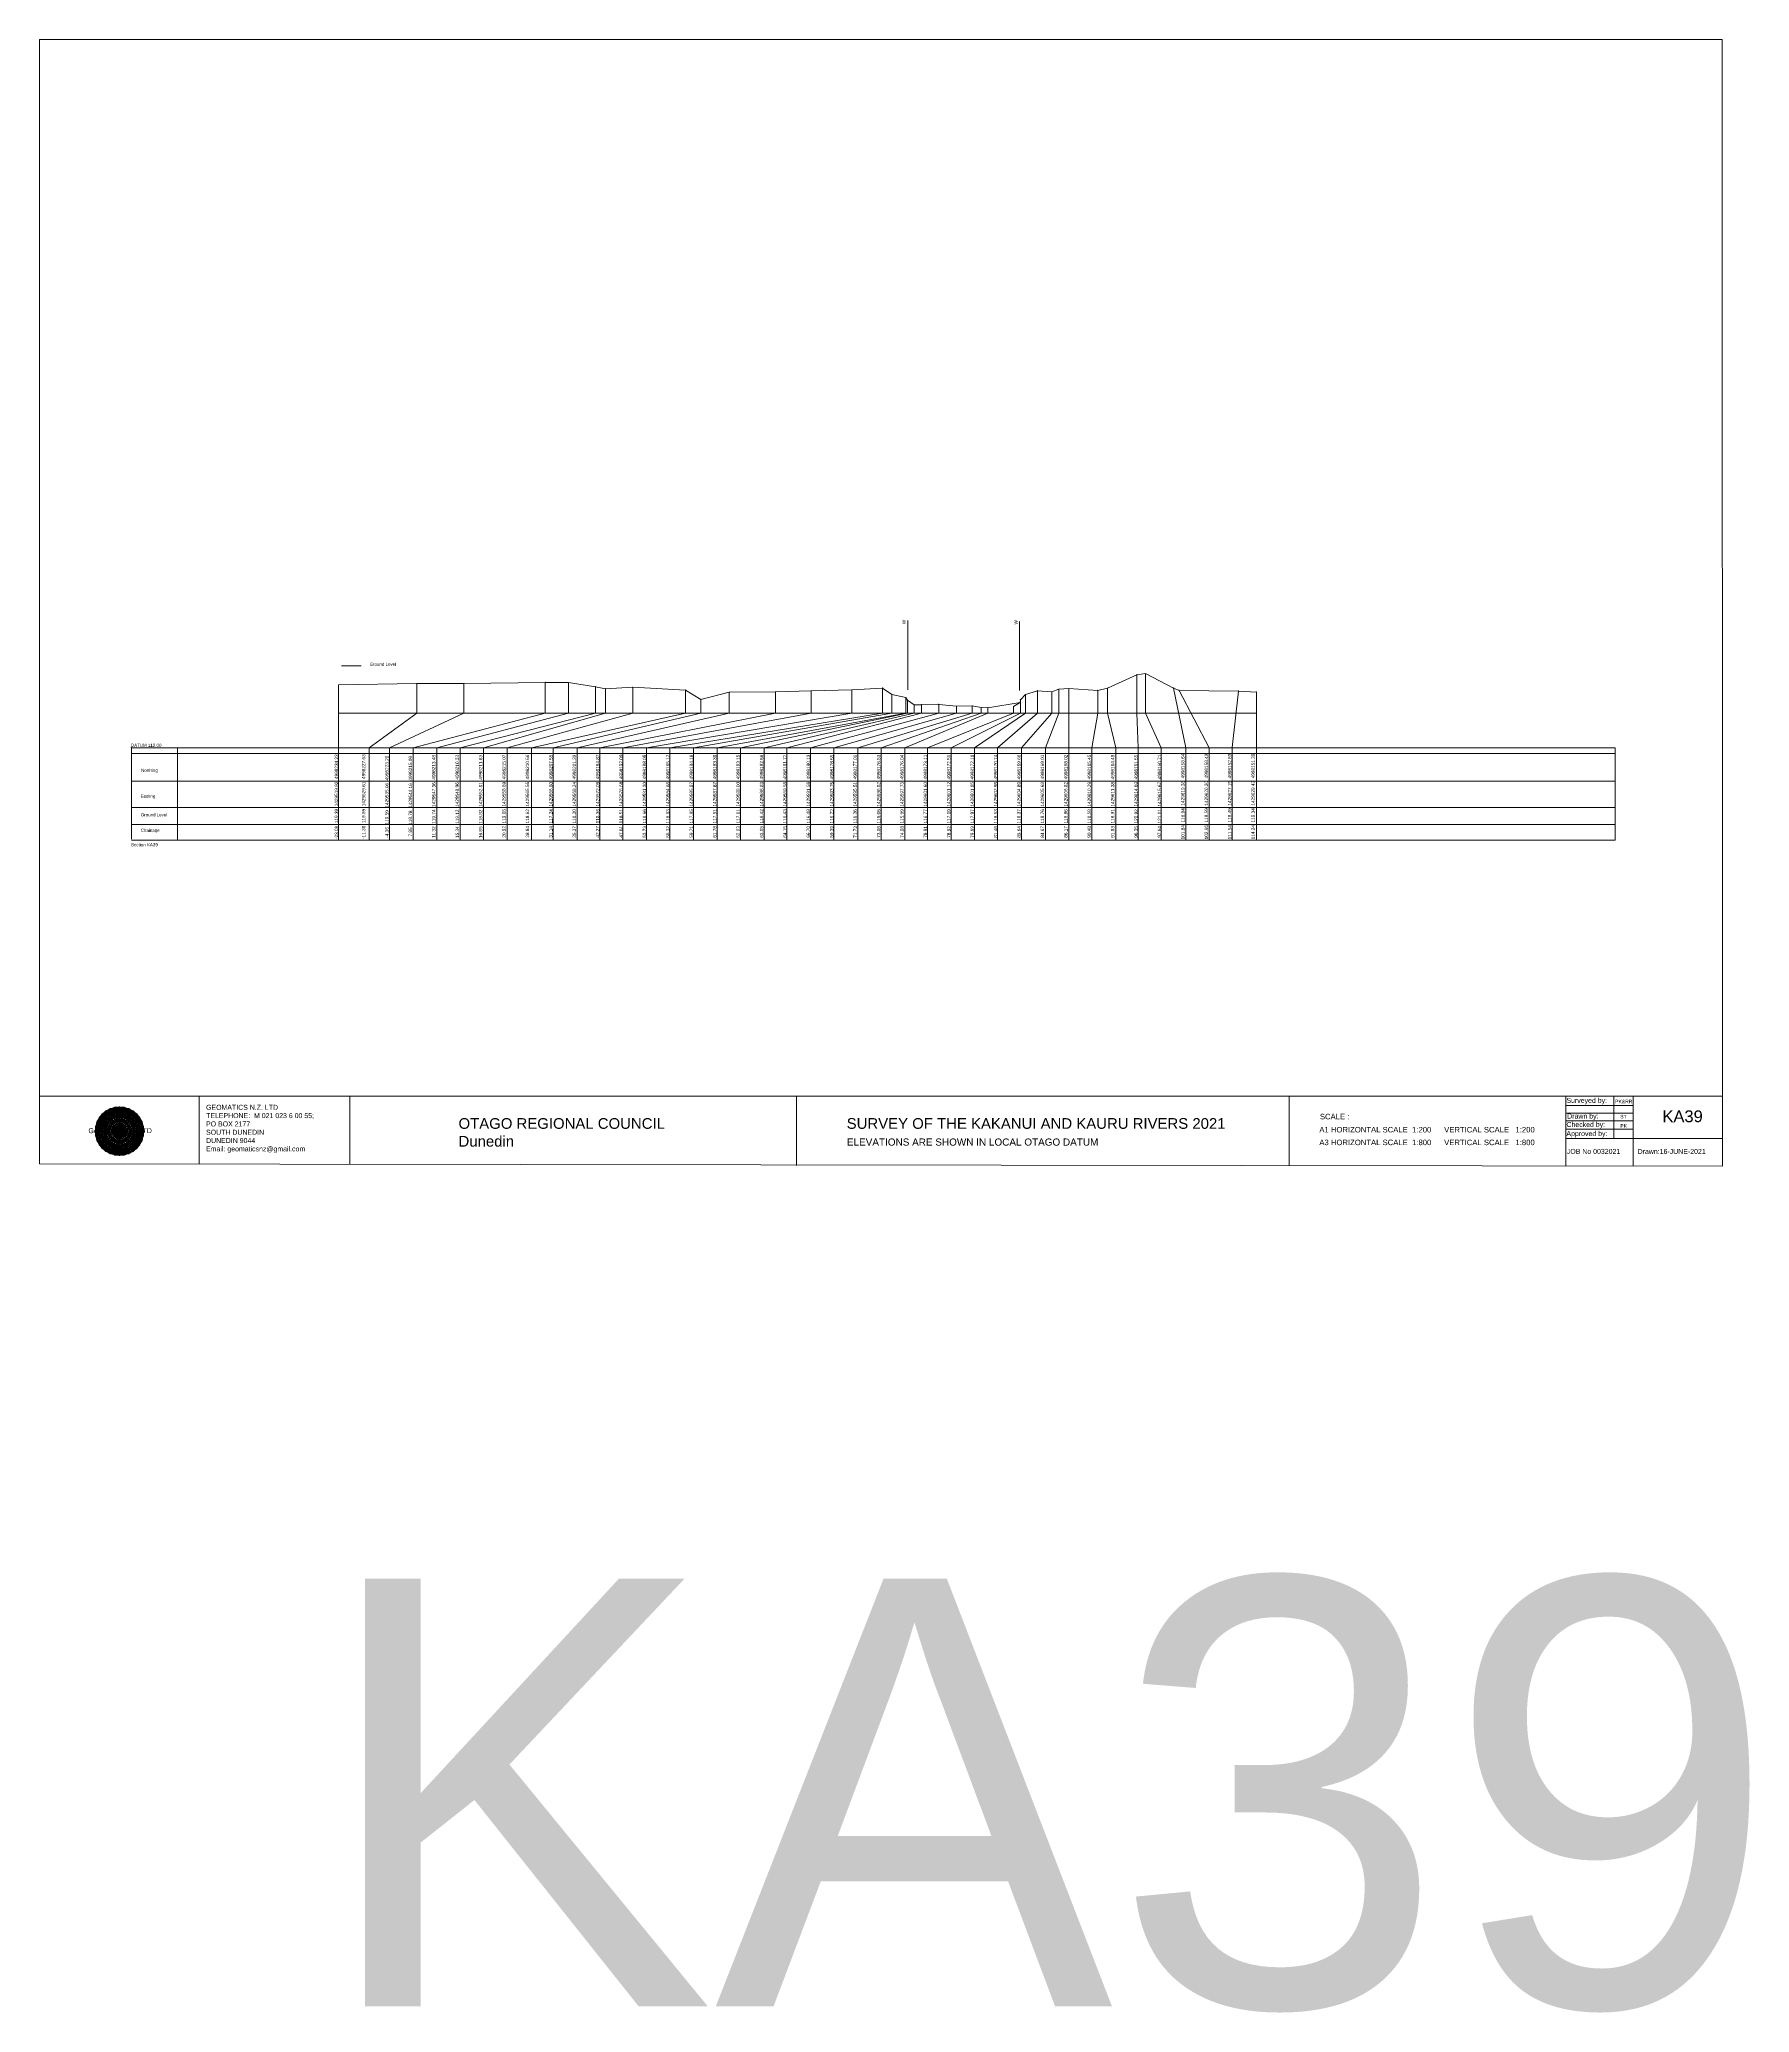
# Model space of a CAD drawing. Header units: millimetres. Extents: x -4102225 to 9709717, y -15023097 to 2258209.
# Drawn here: x 5932184 to 6187999, y -79225 to 215967 of the extents above; entities that cross this region are included whole.
import ezdxf

# ---------------------------------------------------------------- set-up
doc = ezdxf.new("R2010")
doc.units = ezdxf.units.MM
doc.header["$PDMODE"] = 35
doc.header["$PDSIZE"] = 20
doc.layers.get('0').update_dxf_attribs({"lineweight": 0})
doc.layers.add('geo', color=7, linetype='Continuous', lineweight=0)
doc.styles.get("Standard").update_dxf_attribs({"font": 'arial.ttf'})

# ---------------------------------------------------------------- blocks, each defined once
blk = doc.blocks.new('Geomatics_Circle_SPT')
at = {"layer": 'geo', "color": 2, "linetype": 'Continuous', "lineweight": 0}
for p, q in [((0, 25.2), (-25.2, 0)), ((-24.7, 4.9), (-4.9, 24.7)), ((-24.7, -4.9), (4.9, 24.7)), ((-9.7, 23.3), (-23.3, 9.6)), ((9.7, 23.3), (-23.3, -9.7)), ((-21, 14), (-14, 21)), ((-21, -14), (14, 21)), ((-14, 21), (21, -14)), ((23.3, -9.7), (-9.7, 23.3)), ((-4.9, 24.7), (24.7, -4.9)), ((25.2, 0), (0, 25.2)), ((4.9, 24.7), (24.7, 4.9)), ((23.3, 9.7), (9.7, 23.3)), ((14, 21), (21, 14)), ((4.9, -24.7), (-24.7, 4.9)), ((-24.7, 0), (0, -24.7)), ((-23.3, 9.7), (9.7, -23.3)), ((14, -21), (-21, 14)), ((0, 0), (-17.8, 17.8)), ((0, 0), (-17.8, -17.8)), ((21, 14), (-14, -21)), ((-9.7, -23.3), (23.3, 9.7)), ((24.7, 4.9), (-4.9, -24.7)), ((0, 0), (17.8, 17.8)), ((0, 0), (17.8, -17.8)), ((0, -24.8), (25.2, 0)), ((17.8, 18.1), (17.8, 18.1)), ((-4.9, -24.7), (-24.7, -4.9)), ((-23.3, -9.7), (-9.7, -23.3)), ((-14, -21), (-21, -14)), ((-17.8, -17.8), (-17.8, -17.8)), ((24.7, -4.9), (4.9, -24.7)), ((9.7, -23.3), (23.3, -9.7)), ((21, -14), (14, -21)), ((18.1, -17.8), (18.1, -17.8)), ((4.9, -24.7), (4.9, -24.7))]:
    blk.add_line(p, q, dxfattribs=at)
at = {"layer": 'geo', "color": 1, "linetype": 'Continuous', "lineweight": 0}
for p, q in [((-25.2, 0), (9.7, 23.3)), ((-25.2, 0), (-9.6, 23.3)), ((-4.9, 24.8), (-24.7, -4.9)), ((4.9, 24.7), (-24.7, 4.9)), ((14, 21), (-24.7, -4.9)), ((-14, 21), (-24.7, 4.9)), ((-23.3, 9.7), (0, 25.2)), ((-23.3, -9.6), (0, 25.2)), ((4.9, 24.8), (-21, -14)), ((-4.9, 24.7), (-21, 14)), ((14, 21), (-21, 14)), ((-14, 21), (-21, -14)), ((-17.8, 17.8), (9.7, 23.3)), ((-17.8, 17.8), (-9.6, 23.3)), ((-17.8, -17.8), (9.7, 23.3)), ((-17.8, -17.8), (-9.7, 23.3)), ((4.9, 24.7), (-14, 21)), ((-4.9, 24.7), (-14, -20.9)), ((0, 0), (-14, 21)), ((-14, 21), (-4.9, -24.7)), ((-14, 21), (-14, 21)), ((24.7, -4.9), (-14, 21)), ((21, 14), (-14, 21)), ((-9.8, 23.1), (-9.8, 23.1)), ((-9.7, 23.3), (0, 25.2)), ((-9.7, 23.3), (0, -25.2)), ((-9.7, -23.3), (0, 25.2)), ((-9.6, 23.3), (17.8, -17.8)), ((-9.6, 23.3), (25.2, 0)), ((-9.6, 23.3), (17.8, 17.8)), ((0, 0), (-4.9, 24.7)), ((-4.9, 24.7), (-4.9, 24.7)), ((21, -14), (-4.9, 24.7)), ((24.8, 4.9), (-4.9, 24.7)), ((14, 21), (-4.9, 24.7)), ((-0.2, 25.1), (-0.2, 25.1)), ((0, 25.2), (9.7, -23.3)), ((0, 25.2), (23.3, -9.7)), ((0, 25.2), (23.3, 9.7)), ((0, 25.2), (9.7, 23.3)), ((0, 0), (4.9, 24.7)), ((0, -25.2), (9.7, 23.3)), ((0, 0), (14, 21)), ((21, 14), (4.9, 24.8)), ((14, -21), (4.9, 24.7)), ((24.7, -4.9), (4.9, 24.7)), ((4.9, 24.7), (4.9, 24.7)), ((4.9, -24.7), (14, 21)), ((9.4, 23.3), (9.4, 23.3)), ((9.7, 23.3), (17.8, -17.8)), ((9.7, 23.3), (25.2, 0)), ((9.7, 23.3), (17.8, 17.9)), ((21, -14), (14, 21)), ((24.7, 4.9), (14, 21)), ((14, 21), (14, 21)), ((-25.2, 0), (23.3, 9.7)), ((-25.2, 0), (-23.3, 9.7)), ((-23.3, -9.7), (-25.2, 0)), ((-9.6, -23.3), (-25.2, 0)), ((9.7, -23.3), (-25.2, 0)), ((21, 14), (-24.7, 4.9)), ((-21, 14), (-24.7, -4.9)), ((0, 0), (-24.7, 4.9)), ((-24.7, 4.9), (-21, -14)), ((-24.7, 4.9), (-4.9, -24.7)), ((-24.7, 4.9), (14, -21)), ((-24.7, 4.9), (-24.7, 4.9)), ((0, 0), (-24.7, -4.9)), ((-23.3, -9.6), (17.8, 17.8)), ((-23.3, 9.7), (-17.8, 17.9)), ((-23.3, -9.6), (-17.8, 17.9)), ((-23.3, 9.7), (17.8, 17.8)), ((-17.8, -17.8), (-23.3, 9.7)), ((0, -25.2), (-23.3, 9.7)), ((-23.3, 9.7), (17.8, -17.8)), ((-23.3, 9.7), (25.2, 0)), ((-23.3, 9.4), (-23.3, 9.4)), ((-23.3, -9.7), (25.2, 0)), ((0, 0), (-21, 14)), ((-21, 14), (-14, -21)), ((-21, 14), (4.9, -24.7)), ((-21, 14), (-21, 14)), ((24.7, 4.9), (-21, 14)), ((0, 0), (-21, -14)), ((-17.9, 17.6), (-17.9, 17.6)), ((-9.7, -23.3), (-17.8, 17.8)), ((-17.8, 17.8), (9.7, -23.3)), ((-17.8, 17.8), (23.3, -9.6)), ((-17.8, 17.8), (23.3, 9.7)), ((-17.8, -17.8), (23.3, 9.7)), ((-14, -21), (24.7, 4.9)), ((0, 0), (-14, -21)), ((-9.6, -23.3), (17.8, 17.9)), ((25.2, 0), (-9.6, -23.3)), ((-4.9, -24.7), (21, 14)), ((0, 0), (-4.9, -24.7)), ((0, 0), (21, 14)), ((23.3, 9.7), (0, -25.2)), ((0, 0), (24.8, 4.9)), ((0, 0), (4.9, -24.7)), ((0, 0), (14, -21)), ((0, 0), (21, -14)), ((0, 0), (24.8, -4.9)), ((4.9, -24.7), (24.7, 4.9)), ((17.8, 17.8), (9.7, -23.3)), ((25.2, 0), (9.7, -23.3)), ((14, -21), (21, 14)), ((17.6, 17.9), (17.6, 17.9)), ((17.8, 17.8), (23.3, -9.7)), ((17.8, 17.8), (23.3, 9.7)), ((23.3, 9.7), (17.8, -17.8)), ((24.7, -4.9), (21, 14)), ((21, 14), (21, 14)), ((21, -14), (24.7, 4.9)), ((23.1, 9.8), (23.1, 9.8)), ((23.3, 9.7), (25.2, 0)), ((25.2, 0), (23.3, -9.6)), ((24.7, 4.9), (24.7, 4.9)), ((25.1, 0.2), (25.1, 0.2)), ((-25.2, 0), (23.3, -9.7)), ((-25.1, -0.2), (-25.1, -0.2)), ((-24.7, -4.9), (-24.7, -4.9)), ((-24.7, -4.9), (-14, -21)), ((-24.7, -4.9), (4.9, -24.7)), ((-24.7, -4.9), (21, -14)), ((-17.8, -17.8), (-23.3, -9.7)), ((0, -25.2), (-23.3, -9.6)), ((17.8, -17.8), (-23.3, -9.6)), ((-23.1, -9.8), (-23.1, -9.8)), ((-21, -14), (24.7, -4.9)), ((-21, -14), (-21, -14)), ((-21, -14), (-4.9, -24.7)), ((-21, -14), (14, -21)), ((23.3, -9.7), (-17.8, -17.8)), ((-9.6, -23.3), (-17.8, -17.8)), ((9.7, -23.3), (-17.8, -17.8)), ((-17.6, -17.9), (-17.6, -17.9)), ((-14, -21), (21, -14)), ((17.8, -17.8), (-9.7, -23.3)), ((-4.9, -24.7), (24.7, -4.9)), ((23.3, -9.6), (0, -25.2)), ((4.9, -24.7), (21, -14)), ((17.8, -17.8), (9.7, -23.3)), ((14, -21), (24.7, -4.9)), ((23.3, -9.6), (17.8, -17.8)), ((17.9, -17.6), (17.9, -17.6)), ((21, -14), (21, -14)), ((23.3, -9.4), (23.3, -9.4)), ((24.7, -4.9), (24.7, -4.9)), ((-14, -21), (-14, -21)), ((-14, -21), (4.9, -24.7)), ((0, -25.2), (-9.7, -23.3)), ((-9.4, -23.3), (-9.4, -23.3)), ((-4.9, -24.7), (14, -21)), ((-4.9, -24.7), (-4.9, -24.7)), ((9.7, -23.3), (0, -25.2)), ((0.2, -25.1), (0.2, -25.1)), ((4.9, -24.7), (4.9, -24.7)), ((9.8, -23.1), (9.8, -23.1)), ((14, -21), (14, -21))]:
    blk.add_line(p, q, dxfattribs=at)
at = {"layer": 'geo', "color": 114, "linetype": 'Continuous', "lineweight": 0}
for p, q in [((-24.7, 4.9), (14, 21)), ((9.7, 23.3), (-23.3, 9.7)), ((-20.9, 14), (4.9, 24.7)), ((0, 25.2), (-17.8, 17.8)), ((-14, 21), (-4.9, 24.7)), ((4.9, -24.7), (-14, 21)), ((0, 0), (-9.7, 23.3)), ((-4.9, 24.7), (14, -21)), ((17.8, -17.8), (0, 25.2)), ((0, 0), (9.7, 23.3)), ((4.9, 24.7), (21, -14)), ((23.3, -9.7), (9.7, 23.3)), ((14, 21), (24.7, -4.9)), ((17.9, 17.8), (-25.2, 0)), ((-24.7, -4.9), (21, 14)), ((-14, -21), (-24.7, 4.9)), ((0, 0), (-23.3, 9.7)), ((-23.3, 9.7), (-9.7, -23.3)), ((0, 0), (-23.3, -9.7)), ((-4.9, -24.7), (-21, 14)), ((24.8, 4.9), (-20.9, -14)), ((-17.8, 17.8), (0, -25.2)), ((0, 0), (-9.7, -23.3)), ((0, 0), (23.3, 9.7)), ((0, 0), (9.7, -23.3)), ((0, 0), (23.3, -9.7)), ((25.2, 0), (17.8, 17.8)), ((21, 14), (24.7, 4.9)), ((-25.2, 0), (-17.8, -17.8)), ((-21, -14), (-24.7, -4.9)), ((-17.8, -17.8), (25.2, 0)), ((24.8, -4.9), (-14, -21)), ((-9.6, -23.3), (23.3, -9.7)), ((21, -14), (-4.9, -24.8)), ((0, -25.2), (17.9, -17.8)), ((14, -21), (4.9, -24.8))]:
    blk.add_line(p, q, dxfattribs=at)
at = {"layer": 'geo', "color": 250, "linetype": 'Continuous', "lineweight": 0}
for p, q in [((-14, 21), (-14, 21)), ((14, 21), (-14, 21)), ((-14, 20.9), (-14, -21)), ((-9.7, 23.3), (9.7, 23.3)), ((-9.7, -23.3), (-9.7, 23.3)), ((-4.9, 24.7), (4.9, 24.7)), ((-4.9, 24.7), (-4.9, -24.7)), ((0, 0), (0, 25.2)), ((4.9, 24.7), (4.9, -24.7)), ((9.7, -23.3), (9.7, 23.3)), ((14, 21), (14, -21)), ((0, 0), (-25.2, 0)), ((24.7, 4.9), (-24.7, 4.9)), ((-24.7, 4.9), (-24.7, -4.9)), ((-23.3, 9.7), (23.3, 9.7)), ((-23.3, 9.7), (-23.3, 9.7)), ((-23.3, -9.7), (-23.3, 9.7)), ((21, 14), (-21, 14)), ((-21, 14), (-21, -14)), ((-17.8, 17.8), (17.8, 17.8)), ((-17.8, -17.8), (-17.8, 17.8)), ((0, 0), (0, -25.2)), ((0, 0), (25.2, 0)), ((17.8, -17.8), (17.8, 17.8)), ((21, 14), (21, 14)), ((21, -14), (21, 14)), ((23.3, 9.7), (23.3, -9.7)), ((24.7, 4.9), (24.7, 4.9)), ((24.7, -4.9), (24.7, 4.9)), ((-24.7, -4.9), (24.7, -4.9)), ((23.3, -9.7), (-23.3, -9.7)), ((-21, -14), (21, -14)), ((17.8, -17.8), (-17.8, -17.8)), ((-14, -21), (14, -21)), ((9.7, -23.3), (-9.7, -23.3)), ((-4.9, -24.7), (4.9, -24.7))]:
    blk.add_line(p, q, dxfattribs=at)
blk = doc.blocks.new('GeomaticsNZ TITLE BLOCK')
at = {"color": 7, "linetype": 'Continuous', "lineweight": 0}
for p, q in [((0, 94.9), (0, 1579.2)), ((0, 1579.2), (2363.4, 1579.2)), ((2363.4, 1579.2), (2364, 94.9)), ((2364, 94.9), (0, 94.9)), ((0, 94.9), (0, 0)), ((15.9, 94.9), (2364, 94.9)), ((224.3, 95.2), (224.3, -0.3)), ((2364, 94.9), (382.6, 94.9)), ((435.8, 95.2), (435.8, -0.7)), ((1063.4, 94.9), (1063.4, -2.4)), ((1755.4, 94.9), (1755.4, -2.6)), ((2143.9, 94.9), (2143.7, -3)), ((2211.5, 94.9), (2211.5, 36.1)), ((2238.6, 94.8), (2238.6, -3.2)), ((2364, -3.5), (2364, 94.9)), ((2143.6, 60.4), (2238.6, 60.4)), ((2143.9, 81.9), (2238.6, 81.7)), ((2143.9, 71), (2238.6, 71)), ((2143.8, 48.6), (2238.6, 48.6)), ((2143.8, 35.4), (2364, 35.3)), ((0, 0), (2364, -3.5))]:
    blk.add_line(p, q, dxfattribs=at)
at = {"color": 7, "linetype": 'Continuous', "lineweight": 0, "xscale": 1.36, "yscale": 1.36, "zscale": 1.36}
blk.add_blockref('Geomatics_Circle_SPT', (112.4, 45.7), dxfattribs=at)
at = {"color": 7, "linetype": 'Continuous', "lineweight": 0}
for s, p in [('PK&RR', (2213.2, 84.8)), ('ST', (2220.3, 63.6)), ('PK', (2220.4, 50.6))]:
    blk.add_text(s, height=5, dxfattribs=at).set_placement(p)
at = {"color": 7, "linetype": 'Continuous', "lineweight": 0, "attachment_point": 1}
for s, width, heights, insert, char_height in [('{\\C256;Surveyed by:}', 3535.727, [0], (2144.7, 92.4), 7), ('{\\C256;GEOMATICS N.Z. LTD                   \\PTELEPHONE:  M 021 023 6 00 55;\\PPO BOX 2177\\PSOUTH DUNEDIN\\PDUNEDIN 9044\\PEmail: geomaticsnz@gmail.com}', 3535.727, [94.7], (234, 82.7), 7), ('{\\C256;OTAGO REGIONAL COUNCIL\\PDunedin}', 3535.727, [0], (588.6, 64), 15), ('{\\C256;SURVEY OF THE KAKANUI AND KAURU RIVERS 2021}', 3535.727, [0], (1133.8, 64), 15), ('{\\C256;Checked by:}', 3535.727, [0], (2144.7, 58.6), 7), ('{\\C256;Drawn by:}', 3535.727, [0], (2145.8, 70.4), 7), ('{\\C256;Geomatics N.Z. LTD                   }', 125.079, [15.8], (68.8, 49.9), 7), ('{\\C256;ELEVATIONS ARE SHOWN IN LOCAL OTAGO DATUM}', 3535.727, [0], (1134.1, 35.4), 10), ('{\\C256;Approved by:}', 3535.727, [0], (2144.7, 45.9), 7), ('{\\C256;JOB No 0032021}', 3535.727, [0], (2145.3, 20.8), 7), ('{\\C256;Drawn:16-JUNE-2021}', 3535.727, [0], (2244.7, 20.7), 7)]:
    blk.add_mtext_dynamic_manual_height_columns(s, width=width, gutter_width=159, heights=heights, dxfattribs=dict(at, insert=insert, char_height=char_height))

msp = doc.modelspace()

# ---------------------------------------------------------------- linework, layer by layer
at = {"lineweight": 0}
for p, q in [((6062062.149, 118681.214), (6062062.149, 129039.851)), ((6078795.686, 118545.44), (6078795.686, 128904.078)), ((6097638.926, 121106), (6097638.926, 115149.412)), ((5976914.446, 119389), (5976914.446, 96175.74)), ((5988620.852, 119590), (5988620.852, 115149.412)), ((5995643.852, 119590), (5995643.852, 115149.412)), ((6007846.073, 119781), (6007846.073, 115149.412)), ((6011320.87, 119741), (6011320.87, 115149.412)), ((6015338.511, 119121), (6015338.511, 115149.412)), ((6016853.35, 118821), (6016853.35, 115149.412)), ((6020924.708, 119061), (6020924.708, 115149.412)), ((6028835.935, 118622), (6028835.935, 115149.412)), ((6035367.771, 118302), (6035367.771, 115149.412)), ((6042268.416, 118363), (6042268.416, 115149.412)), ((6047607.356, 118513), (6047607.356, 115149.412)), ((6053727.709, 118663), (6053727.709, 115149.412)), ((6058320.6, 118934), (6058320.6, 115149.412)), ((6081464.645, 118525), (6081464.645, 115149.412)), ((6083637.158, 118365), (6083637.158, 115149.412)), ((6084667.511, 118755), (6084667.511, 115149.412)), ((6086166.664, 118855), (6086166.664, 115149.412)), ((6090484.114, 118576), (6090484.114, 115149.412)), ((6091933.297, 118906), (6091933.297, 115149.412)), ((6096349.791, 120916), (6096349.791, 115149.412)), ((6101841.487, 118936), (6103696.554, 110000)), ((6102664.337, 118586), (6107181.972, 110000)), ((6111542.978, 118487), (6110608.709, 110060.76)), ((6114235.358, 118337), (6114235.358, 96175.74)), ((5976914.446, 115149.412), (6114235.358, 115149.412)), ((5988620.852, 115149.412), (5981493.904, 110000)), ((5995643.852, 115149.412), (5984566.581, 110000)), ((6007846.073, 115149.412), (5988075.677, 110000)), ((6011320.87, 115149.412), (5991612.41, 110000)), ((6015338.511, 115149.412), (5995093.948, 110000)), ((6016853.35, 115149.412), (5998630.681, 110000)), ((6020924.708, 115149.412), (6002167.415, 110000)), ((6028835.935, 115149.412), (6005787.061, 110000)), ((6031139.681, 115149.412), (6009030.155, 110000)), ((6035367.771, 115149.412), (6012636.972, 110000)), ((6042268.416, 115149.412), (6015994.181, 110000)), ((6047607.356, 115149.412), (6019465.74, 110000)), ((6053727.709, 115149.412), (6022994.713, 110000)), ((6058320.6, 115149.412), (6026464.847, 110000)), ((6059708.324, 115149.412), (6030021.14, 110000)), ((6031139.681, 117242), (6031139.681, 115149.412)), ((6061779.031, 115149.412), (6033564.684, 110000)), ((6063045.178, 115149.412), (6040572.185, 110000)), ((6064150.079, 115149.412), (6043999.24, 110000)), ((6066704.478, 115149.412), (6047521.244, 110000)), ((6069388.188, 115149.412), (6051018.223, 110000)), ((6071727.427, 115149.412), (6054594.631, 110000)), ((6073055.222, 115149.412), (6058119.011, 110000)), ((6059708.324, 117954), (6059708.324, 115149.412)), ((6074077.005, 115149.412), (6061636.976, 110000)), ((6061779.031, 117514), (6061779.031, 115149.412)), ((6062027.25, 117114), (6062027.25, 115149.412)), ((6063045.178, 116424), (6063045.178, 115149.412)), ((6064150.079, 116434), (6064150.079, 115149.412)), ((6066704.478, 116484), (6066704.478, 115149.412)), ((6069388.188, 116224), (6069388.188, 115149.412)), ((6071727.427, 116264), (6071727.427, 115149.412)), ((6071727.427, 116264), (6071727.427, 115149.412)), ((6079691.586, 115149.412), (6072046.904, 110000)), ((6073055.222, 116045), (6073055.222, 115149.412)), ((6074077.005, 115985), (6074077.005, 115149.412)), ((6081464.645, 115149.412), (6075516.642, 110000)), ((6083637.158, 115149.412), (6079075.469, 110000)), ((6079691.586, 117965), (6079691.586, 115149.412)), ((6084667.511, 115149.412), (6082699.867, 110000)), ((6086166.664, 115149.412), (6086166.664, 110000)), ((6090484.114, 115149.412), (6089624.455, 110000)), ((6091933.297, 115149.412), (6093211.237, 110000)), ((6096349.791, 115149.412), (6096550.152, 110000)), ((6097638.926, 115149.412), (6100006.191, 110000)), ((5945943.323, 110000), (5945943.323, 96302.518)), ((5945943.323, 110000), (6167918.247, 110000)), ((5952845.665, 110000), (5952845.665, 96175.74)), ((5981493.904, 96175.74), (5981493.904, 110000)), ((5984566.581, 96175.74), (5984566.581, 110000)), ((5988075.677, 96175.74), (5988075.677, 110000)), ((5991612.41, 96175.74), (5991612.41, 110000)), ((5995093.948, 96175.74), (5995093.948, 110000)), ((5998630.681, 96175.74), (5998630.681, 110000)), ((6002167.415, 96175.74), (6002167.415, 110000)), ((6005787.061, 96175.74), (6005787.061, 110000)), ((6009030.155, 96175.74), (6009030.155, 110000)), ((6012636.972, 96175.74), (6012636.972, 110000)), ((6015994.181, 96175.74), (6015994.181, 110000)), ((6019465.74, 96175.74), (6019465.74, 110000)), ((6022994.713, 96175.74), (6022994.713, 110000)), ((6026464.847, 96175.74), (6026464.847, 110000)), ((6030021.14, 96175.74), (6030021.14, 110000)), ((6033564.684, 96175.74), (6033564.684, 110000)), ((6037060.793, 96175.74), (6037060.793, 110000)), ((6040572.185, 96175.74), (6040572.185, 110000)), ((6043999.24, 96175.74), (6043999.24, 110000)), ((6047521.244, 96175.74), (6047521.244, 110000)), ((6051018.223, 96175.74), (6051018.223, 110000)), ((6054594.631, 96175.74), (6054594.631, 110000)), ((6058119.011, 96175.74), (6058119.011, 110000)), ((6061636.976, 96175.74), (6061636.976, 110000)), ((6065051.281, 96175.74), (6065051.281, 110000)), ((6068555.626, 96175.74), (6068555.626, 110000)), ((6072046.904, 96175.74), (6072046.904, 110000)), ((6075516.642, 96175.74), (6075516.642, 110000)), ((6079075.469, 96175.74), (6079075.469, 110000)), ((6082699.867, 96175.74), (6082699.867, 110000)), ((6086177.445, 96175.74), (6086177.445, 110000)), ((6089624.455, 96175.74), (6089624.455, 110000)), ((6093211.237, 96175.74), (6093211.237, 110000)), ((6096550.152, 96175.74), (6096550.152, 110000)), ((6100006.191, 96175.74), (6100006.191, 110000)), ((6103696.554, 96175.74), (6103696.554, 110000)), ((6107181.972, 96175.74), (6107181.972, 110000)), ((6110608.709, 96175.74), (6110608.709, 110000)), ((6167918.247, 110000), (6167918.247, 96175.74)), ((5945943.323, 109153.568), (6167918.247, 109153.568)), ((5945943.323, 105002.084), (6167918.247, 105002.084)), ((5945943.323, 101057.129), (6167918.247, 101057.129)), ((5945943.323, 98496.958), (6167918.247, 98496.958)), ((5945943.323, 96175.74), (6167918.247, 96175.74))]:
    msp.add_line(p, q, dxfattribs=at)
at = {"color": 1, "lineweight": 0}
msp.add_line((5977382.036, 122252.485), (5980288.767, 122252.485), dxfattribs=at)
msp.add_lwpolyline([(5976914.446, 119389), (5988620.852, 119590), (5995643.852, 119590), (6007846.073, 119781), (6011320.87, 119741), (6015338.511, 119121), (6015338.511, 119121), (6016853.35, 118821), (6020924.708, 119061), (6028835.935, 118622), (6031139.681, 117242), (6035367.771, 118302), (6042268.416, 118363), (6047607.356, 118513), (6053727.709, 118663), (6058320.6, 118934), (6059708.324, 117954), (6061779.031, 117514), (6062027.25, 117114), (6063045.178, 116424), (6064150.079, 116434), (6066704.478, 116484), (6069388.188, 116224), (6071727.427, 116264), (6073055.222, 116045), (6074077.005, 115985), (6078913.101, 116765), (6078917.302, 117185), (6079691.586, 117965), (6081464.645, 118525), (6083637.158, 118365), (6084667.511, 118755), (6086166.664, 118855), (6090484.114, 118576), (6091933.297, 118906), (6096349.791, 120916), (6097638.926, 121106), (6101841.487, 118936), (6102664.337, 118586), (6111542.978, 118487), (6114235.358, 118337)], dxfattribs=at)
at = {"lineweight": 0}
for points in [[(6062027.25, 115149.412), (6037060.793, 110000)], [(6078913.101, 116765), (6077901.626, 116160.355), (6077901.626, 115149.412), (6065051.281, 110000)], [(6078917.302, 117185), (6078917.302, 115149.412), (6068555.626, 110000)]]:
    msp.add_lwpolyline(points, dxfattribs=at)
for p in [(6097638.926, 121106), (5976914.446, 119389), (5988620.852, 119590), (5995643.852, 119590), (6007846.073, 119781), (6011320.87, 119741), (6015338.511, 119121), (6016853.35, 118821), (6020924.708, 119061), (6028835.935, 118622), (6035367.771, 118302), (6042268.416, 118363), (6047607.356, 118513), (6053727.709, 118663), (6058320.6, 118934), (6081464.645, 118525), (6083637.158, 118365), (6084667.511, 118755), (6086166.664, 118855), (6090484.114, 118576), (6091933.297, 118906), (6096349.791, 120916), (6101841.487, 118936), (6102664.337, 118586), (6111542.978, 118487), (6114235.358, 118337), (6031139.681, 117242), (6059708.324, 117954), (6061779.031, 117514), (6062027.25, 117114), (6063045.178, 116424), (6064150.079, 116434), (6066704.478, 116484), (6069388.188, 116224), (6071727.427, 116264), (6073055.222, 116045), (6074077.005, 115985), (6078913.101, 116765), (6078917.302, 117185), (6079691.586, 117965), (5945943.323, 110000), (5945943.323, 110000)]:
    msp.add_point(p, dxfattribs=at)

# ---------------------------------------------------------------- block references
at = {"color": 7, "lineweight": 0, "xscale": 106.5053773992074, "yscale": 106.5053773992074, "zscale": 106.5053773992074}
msp.add_blockref('GeomaticsNZ TITLE BLOCK', (5932184.311, 47770.304), dxfattribs=at)

# ---------------------------------------------------------------- texts
at = {"lineweight": 0}
for s, height, p in [('Ground Level', 473.07414, (5981574.368, 122252.485)), ('DATUM 110.00', 473.07414, (5945876.386, 110135.982)), ('Northing', 473.0741, (5947387.39, 106387.343)), ('Easting', 473.0741, (5947318.506, 102527.941)), ('Ground Level', 473.07414, (5947335.609, 99738.63)), ('Chainage', 473.0741, (5947337.868, 97414.494)), ('Section KA39', 473.07414, (5945876.375, 95257.825))]:
    msp.add_text(s, height=height, dxfattribs=at).set_placement(p)
for s, p in [(' -23.09  119.39  1429519.92  4998234.23', (5976850.516, 96153.571)), (' -11.38  119.59  1429529.61  4998227.63', (5980918.397, 96153.571)), ('  -4.36  119.59  1429535.06  4998223.20', (5984420.302, 96153.571)), ('   7.85  119.78  1429544.16  4998215.09', (5987922.207, 96142.657)), ('  11.32  119.74  1429547.36  4998213.48', (5991423.771, 96099.683)), ('  15.34  119.12  1429549.96  4998210.33', (5994925.676, 96099.683)), ('  16.85  118.82  1429552.81  4998211.63', (5998427.581, 96099.683)), ('  20.92  119.06  1429558.69  4998215.07', (6001929.487, 96155.276)), ('  28.84  118.62  1429565.55  4998210.56', (6005431.051, 96155.276)), ('  31.14  117.24  1429566.80  4998207.55', (6008932.615, 96146.409)), ('  35.37  118.30  1429568.24  4998201.39', (6012434.52, 96146.409)), ('  42.27  118.36  1429572.09  4998194.87', (6015936.425, 96166.872)), ('  47.61  118.51  1429576.68  4998192.09', (6019438.33, 96166.872)), ('  53.73  118.66  1429581.30  4998188.05', (6022939.894, 96146.75)), ('  58.32  118.93  1429584.88  4998185.17', (6026441.799, 96146.75)), ('  59.71  117.95  1429585.87  4998184.18', (6029943.704, 96146.75)), ('  61.78  117.51  1429587.87  4998183.39', (6033445.268, 96149.478)), ('  62.03  117.11  1429588.00  4998183.15', (6036947.173, 96149.478)), ('  63.05  116.42  1429588.83  4998182.56', (6040449.078, 96149.478)), ('  64.15  116.43  1429589.58  4998181.72', (6043950.984, 96149.478)), ('  66.70  116.48  1429591.58  4998180.13', (6047452.889, 96149.478)), ('  69.39  116.22  1429593.75  4998178.55', (6050954.794, 96149.478)), ('  71.73  116.26  1429595.51  4998177.00', (6054456.699, 96142.657)), ('  73.06  116.05  1429596.82  4998176.53', (6057958.604, 96142.657)), ('  74.08  115.99  1429597.73  4998176.04', (6061460.509, 96142.657)), ('  78.91  116.77  1429601.60  4998173.11', (6064962.414, 96142.657)), ('  78.92  117.19  1429601.12  4998172.50', (6068464.319, 96142.657)), ('  79.69  117.97  1429601.85  4998172.18', (6071965.883, 96142.657)), ('  81.46  118.53  1429602.98  4998170.74', (6075467.447, 96147.432)), ('  83.64  118.37  1429604.89  4998169.66', (6078969.352, 96147.432)), ('  84.67  118.76  1429605.69  4998169.01', (6082471.258, 96147.432)), ('  86.17  118.86  1429606.82  4998168.02', (6085972.822, 96147.432)), ('  90.48  118.58  1429610.29  4998165.45', (6089474.386, 96146.75)), ('  91.93  118.91  1429611.38  4998164.49', (6092975.95, 96146.75)), ('  96.35  120.92  1429614.69  4998161.55', (6096477.855, 96146.75)), ('  97.64  121.11  1429615.67  4998160.71', (6099979.76, 96146.75)), (' 101.84  118.94  1429619.38  4998158.64', (6103481.324, 96099.683)), (' 102.66  118.59  1429620.30  4998158.49', (6106983.229, 96099.683)), (' 111.54  118.49  1429627.15  4998152.83', (6110485.134, 96099.683)), (' 114.24  118.34  1429629.43  4998151.38', (6113987.039, 96099.683))]:
    msp.add_text(s, height=500, rotation=90, dxfattribs=at).set_placement(p)
at = {"color": 7, "lineweight": 0}
for s, height, p in [('A1 HORIZONTAL SCALE  1:200      VERTICAL SCALE   1:200 ', 823.57462, (6123644, 52447.4)), ('SCALE :  ', 823.5746, (6123725.971, 54408.254)), ('KA39', 1764.8028, (6174972.139, 53977.584)), ('A3 HORIZONTAL SCALE  1:800      VERTICAL SCALE   1:800', 823.57462, (6123644, 50544.144)), ('KA39', 63996.9987, (5973552.378, -78316.506))]:
    msp.add_text(s, height=height, dxfattribs=at).set_placement(p)
at = {"lineweight": 0, "char_height": 500, "attachment_point": 1, "rotation": 90}
for insert in [(6061274.362, 128498.015), (6078007.9, 128444.055)]:
    msp.add_mtext_dynamic_manual_height_columns('W', width=4277.92851, gutter_width=12.5, heights=[0], dxfattribs=dict(at, insert=insert))

doc.saveas('drawing.dxf')
